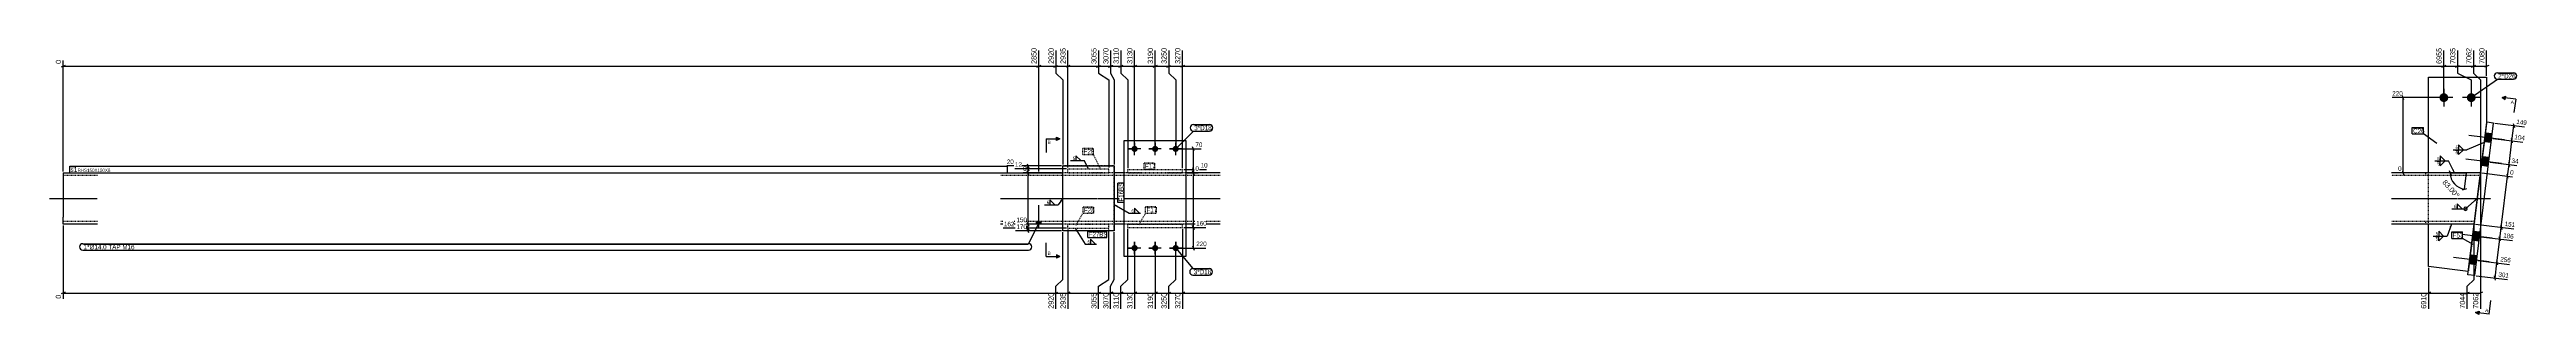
# Model space of a CAD drawing. Header units: millimetres. Extents: x 26 to 42769, y 7 to 1475.
# Drawn here: x 16140 to 23377, y 10 to 785 of the extents above; entities that cross this region are included whole.
import ezdxf

# ---------------------------------------------------------------- set-up
doc = ezdxf.new("R2010")
doc.units = ezdxf.units.MM
doc.linetypes.add('DXK_LINE_DOT2', pattern=[3.9198, 1.9599, -1.9599])
doc.linetypes.add('DXK_LINE_DOT3', pattern=[5.9187, 2.979, -0.9799, 0.9799, -0.9799])
for name, color, linetype in [('MÅLSÆTNING', 7, 'Continuous'), ('STÅL', 7, 'Continuous'), ('TEKST', 7, 'Continuous')]:
    doc.layers.add(name, color=color, linetype=linetype)
doc.styles.add('Arial', font='ARIAL.TTF', dxfattribs={"height": 0.2})
doc.styles.add('Arial Narrow', font='ARIALN.TTF', dxfattribs={"height": 0.2})

msp = doc.modelspace()

# ---------------------------------------------------------------- hatches: boundary and pattern name
at = {"layer": 'STÅL', "linetype": 'Continuous'}
for points in [[(23148.5, 644.3, -1), (23122.5, 644.3, -1)], [(23228.5, 644.3, -1), (23202.5, 644.3, -1)], [(23256.7, 540.8), (23253.5, 515), (23273.4, 512.6), (23276.6, 538.4)], [(23256.7, 540.8), (23253.5, 515), (23273.4, 512.6), (23276.6, 538.4)], [(19310.5, 485.3, -1), (19310.5, 503.3, -1)], [(19370.5, 485.3, -1), (19370.5, 503.3, -1)], [(19430.5, 485.3, -1), (19430.5, 503.3, -1)], [(23248.2, 471.3), (23245, 445.5), (23264.9, 443.1), (23268, 468.9)], [(23248.2, 471.3), (23245, 445.5), (23264.9, 443.1), (23268, 468.9)], [(19037.5, 282.3), (19023.5, 282.3), (19023.5, 274.3), (19037.5, 274.3)], [(23221.4, 253), (23218.2, 227.2), (23238.1, 224.7), (23241.2, 250.5)], [(23221.4, 253), (23218.2, 227.2), (23238.1, 224.7), (23241.2, 250.5)], [(19310.5, 195.2, -1), (19310.5, 213.2, -1)], [(19370.5, 195.2, -1), (19370.5, 213.2, -1)], [(19430.5, 195.2, -1), (19430.5, 213.2, -1)], [(23212.8, 183.5), (23209.7, 157.7), (23229.5, 155.3), (23232.7, 181.1)], [(23212.8, 183.5), (23209.7, 157.7), (23229.5, 155.3), (23232.7, 181.1)]]:
    msp.add_hatch(color=96, dxfattribs=at).paths.add_polyline_path(points)
at = {"layer": 'TEKST', "linetype": 'Continuous'}
for points in [[(23243.2, 511.8), (23253.3, 513.4), (23245.1, 507.2)], [(23224, 344.5), (23233.2, 349.3), (23227.3, 340.8)]]:
    msp.add_hatch(color=3, dxfattribs=at).paths.add_polyline_path(points)

# ---------------------------------------------------------------- linework, layer by layer
at = {"layer": 'MÅLSÆTNING', "color": 7, "linetype": 'Continuous'}
for p, q in [((16186.5, 738.7), (16174.5, 733.9)), ((16180.5, 428.3), (16180.5, 752.9)), ((19036.5, 738.7), (19024.5, 733.9)), ((19074.5, 733.9), (19086.5, 738.7)), ((19080.5, 782.1), (19080.5, 716.3)), ((19080.5, 736.3), (19115.5, 736.3)), ((19121.5, 738.7), (19109.5, 733.9)), ((19121.5, 738.7), (19109.5, 733.9)), ((19115.5, 440.3), (19115.5, 782.1)), ((19115.5, 440.3), (19115.5, 782.1)), ((19115.5, 736.3), (19205.5, 736.3)), ((19199.5, 733.9), (19211.5, 738.7)), ((19205.5, 782.1), (19205.5, 716.3)), ((19240.5, 782.1), (19240.5, 716.3)), ((19316.5, 738.7), (19304.5, 733.9)), ((19310.5, 498.3), (19310.5, 782.1)), ((19376.5, 738.7), (19364.5, 733.9)), ((19370.5, 498.3), (19370.5, 782.1)), ((19404.5, 733.9), (19416.5, 738.7)), ((19410.5, 782.1), (19410.5, 716.3)), ((19410.5, 736.3), (19450.5, 736.3)), ((19456.5, 738.7), (19444.5, 733.9)), ((19456.5, 738.7), (19444.5, 733.9)), ((23141.5, 738.7), (23129.5, 733.9)), ((23135.5, 648.3), (23135.5, 782.1)), ((23169.5, 733.9), (23181.5, 738.7)), ((23175.5, 782.1), (23175.5, 716.3)), ((23216.4, 733.9), (23228.4, 738.7)), ((23222.4, 782.1), (23222.4, 716.3)), ((23222.4, 736.3), (23260.5, 736.3)), ((23266.5, 738.7), (23254.5, 733.9)), ((23260.5, 708.3), (23260.5, 782.1)), ((19080.5, 716.3), (19100.5, 696.3)), ((19100.5, 696.3), (19100.5, 448.3)), ((19100.5, 696.3), (19100.5, 448.3)), ((19205.5, 716.3), (19235.5, 696.3)), ((19235.5, 696.3), (19235.5, 440.3)), ((19235.5, 696.3), (19235.5, 440.3)), ((19240.5, 716.3), (19250.5, 696.3)), ((19250.5, 696.3), (19250.5, 448.3)), ((19250.5, 696.3), (19250.5, 448.3)), ((19290.5, 696.3), (19290.5, 438.3)), ((19290.5, 696.3), (19290.5, 438.3)), ((19410.5, 716.3), (19430.5, 696.3)), ((19430.5, 696.3), (19430.5, 498.3)), ((19430.5, 696.3), (19430.5, 498.3)), ((23215.5, 696.3), (23215.5, 648.3)), ((23215.5, 696.3), (23215.5, 648.3)), ((23222.4, 716.3), (23242.4, 696.3)), ((23242.4, 696.3), (23242.4, 428.3)), ((23242.4, 696.3), (23242.4, 428.3)), ((23131.5, 644.3), (22984.9, 644.3)), ((23018.9, 638.3), (23014.1, 650.3)), ((23016.5, 424.3), (23016.5, 644.3)), ((23278.9, 525), (23365.8, 514.3)), ((23278.9, 525), (23365.8, 514.3)), ((23284.4, 569.6), (23371.3, 559)), ((23326, 448.7), (23334.5, 518.2)), ((23336.1, 511.9), (23332.8, 524.4)), ((23336.1, 511.9), (23332.8, 524.4)), ((23334.5, 518.2), (23340, 562.8)), ((23338.3, 569.1), (23341.6, 556.6)), ((19434.5, 494.3), (19505.2, 494.3)), ((19454.5, 434.3), (19520.6, 434.3)), ((19454.5, 434.3), (19520.6, 434.3)), ((19484.5, 488.3), (19479.7, 500.3)), ((19479.7, 440.3), (19484.5, 428.3)), ((19479.7, 440.3), (19484.5, 428.3)), ((19482.1, 434.3), (19482.1, 494.3)), ((19482.1, 424.3), (19482.1, 434.3)), ((23270.4, 455.5), (23348.8, 445.9)), ((23270.4, 455.5), (23348.8, 445.9)), ((23321.8, 414.5), (23326, 448.7)), ((23324.3, 454.9), (23327.6, 442.4)), ((23324.3, 454.9), (23327.6, 442.4)), ((19096.5, 424.3), (18984.8, 424.3)), ((19001.7, 418.3), (18996.9, 430.3)), ((19464.5, 424.3), (19496.6, 424.3)), ((19484.5, 418.3), (19479.7, 430.3)), ((23061.2, 424.3), (23001.9, 424.3)), ((23014.1, 430.3), (23018.9, 418.3)), ((23156.5, 418.3), (23151.7, 430.3)), ((23238.4, 424.3), (23154.1, 424.3)), ((23154.1, 424.3), (23202.1, 424.3)), ((23190, 375), (23202.5, 378.3)), ((23196.3, 376.6), (23202.1, 424.3)), ((23242.4, 420.3), (23242.4, 26.6)), ((23246.4, 423.8), (23336.2, 412.7)), ((23323.4, 408.3), (23320.1, 420.8)), ((16180.5, 270.3), (16180.5, 55.8)), ((19111.5, 262.2), (18926.3, 262.2)), ((19096.5, 274.3), (18962.7, 274.3)), ((18996.9, 280.3), (19001.7, 268.3)), ((19001.7, 256.2), (18996.9, 268.2)), ((18999.3, 262.2), (18999.3, 274.3)), ((19100.5, 112.4), (19100.5, 250.3)), ((19100.5, 112.4), (19100.5, 250.3)), ((19115.5, 258.2), (19115.5, 26.6)), ((19115.5, 258.2), (19115.5, 26.6)), ((19235.5, 112.4), (19235.5, 258.2)), ((19235.5, 112.4), (19235.5, 258.2)), ((19250.5, 112.4), (19250.5, 250.3)), ((19250.5, 112.4), (19250.5, 250.3)), ((19290.5, 112.4), (19290.5, 260.2)), ((19290.5, 112.4), (19290.5, 260.2)), ((19450.5, 260.2), (19450.5, 26.6)), ((19450.5, 260.2), (19450.5, 26.6)), ((19454.5, 264.2), (19518.8, 264.2)), ((19484.5, 258.2), (19479.7, 270.2)), ((19482.1, 204.2), (19482.1, 264.2)), ((23224, 112.4), (23224, 270.3)), ((23224, 112.4), (23224, 270.3)), ((23228, 273.8), (23339.8, 260)), ((23228, 273.8), (23339.8, 260)), ((23243.6, 237.1), (23335.6, 225.9)), ((23300.8, 224.1), (23297.5, 236.6)), ((23299.1, 230.3), (23303.3, 264.5)), ((23301.7, 270.8), (23305, 258.3)), ((23301.7, 270.8), (23305, 258.3)), ((19310.5, 200.2), (19310.5, 26.6)), ((19370.5, 200.2), (19370.5, 26.6)), ((19430.5, 112.4), (19430.5, 200.2)), ((19430.5, 112.4), (19430.5, 200.2)), ((19434.5, 204.2), (19518.8, 204.2)), ((19479.7, 210.2), (19484.5, 198.2)), ((23090.5, 146.2), (23090.5, 26.6)), ((23090.5, 146.2), (23090.5, 26.6)), ((23235.1, 167.7), (23327, 156.4)), ((23235.1, 167.7), (23327, 156.4)), ((23285.1, 116.2), (23290.6, 160.8)), ((23289, 167.1), (23292.3, 154.6)), ((23289, 167.1), (23292.3, 154.6)), ((16186.5, 74.8), (16174.5, 70)), ((19074.5, 70), (19086.5, 74.8)), ((19080.5, 92.4), (19100.5, 112.4)), ((19080.5, 26.6), (19080.5, 92.4)), ((19080.5, 72.4), (19115.5, 72.4)), ((19121.5, 74.8), (19109.5, 70)), ((19121.5, 74.8), (19109.5, 70)), ((19205.5, 26.6), (19205.5, 92.4)), ((19234.5, 70), (19246.5, 74.8)), ((19240.5, 26.6), (19240.5, 92.4)), ((19264.5, 70), (19276.5, 74.8)), ((19270.5, 92.4), (19290.5, 112.4)), ((19270.5, 26.6), (19270.5, 92.4)), ((19316.5, 74.8), (19304.5, 70)), ((19376.5, 74.8), (19364.5, 70)), ((19404.5, 70), (19416.5, 74.8)), ((19410.5, 92.4), (19430.5, 112.4)), ((19410.5, 26.6), (19410.5, 92.4)), ((19410.5, 72.4), (19450.5, 72.4)), ((19456.5, 74.8), (19444.5, 70)), ((19456.5, 74.8), (19444.5, 70)), ((19450.5, 72.4), (23090.5, 72.4)), ((23096.5, 74.8), (23084.5, 70)), ((23084.5, 70), (23096.5, 74.8)), ((23198, 70), (23210, 74.8)), ((23204, 92.4), (23224, 112.4)), ((23204, 26.6), (23204, 92.4)), ((23204, 72.4), (23242.4, 72.4)), ((23229.6, 123), (23321.5, 111.7)), ((23248.4, 74.8), (23236.4, 70)), ((23286.8, 109.9), (23283.5, 122.4))]:
    msp.add_line(p, q, dxfattribs=at)
msp.add_arc((23202.1, 424.3), 48, 180, 263, dxfattribs=at)
at = {"layer": 'STÅL', "color": 2, "linetype": 'Continuous'}
for p, q in [((23090.5, 424.3), (23090.5, 704.3)), ((23090.5, 704.3), (23260.5, 704.3)), ((23260.5, 704.3), (23260.5, 571.5)), ((19280.5, 179.3), (19280.5, 519.3)), ((19280.5, 519.3), (19460.5, 519.3)), ((19460.5, 519.3), (19460.5, 179.3)), ((23205.8, 125.9), (23260.6, 572.6)), ((23225.6, 123.5), (23280.5, 570.1)), ((23280.5, 570.1), (23260.6, 572.6)), ((19100.5, 254.3), (19100.5, 444.3)), ((19100.5, 444.3), (19250.5, 444.3)), ((19250.5, 444.3), (19250.5, 254.3)), ((16180.5, 424.3), (16180.5, 294.3)), ((16180.5, 424.3), (16280.5, 424.3)), ((18918.5, 424.3), (19100.5, 424.3)), ((19280.5, 424.3), (19250.5, 424.3)), ((19560.5, 424.3), (19460.5, 424.3)), ((23242.4, 424.3), (22982.5, 424.3)), ((16180.5, 280.1), (16180.5, 294.3)), ((16180.5, 274.3), (16180.5, 280.1)), ((16280.5, 274.3), (16180.5, 274.3)), ((19100.5, 274.3), (18918.5, 274.3)), ((19250.5, 254.3), (19100.5, 254.3)), ((19280.5, 274.3), (19250.5, 274.3)), ((19560.5, 274.3), (19460.5, 274.3)), ((23224, 274.3), (22982.5, 274.3)), ((23090.5, 150.2), (23090.5, 274.3)), ((19460.5, 179.3), (19280.5, 179.3)), ((23207, 135.9), (23090.5, 150.2)), ((23225.6, 123.5), (23205.8, 125.9))]:
    msp.add_line(p, q, dxfattribs=at)
at = {"layer": 'STÅL', "color": 96, "linetype": 'Continuous'}
for p, q in [((23135.5, 670.3), (23135.5, 618.3)), ((23215.5, 670.3), (23215.5, 618.3)), ((23161.5, 644.3), (23109.5, 644.3)), ((23241.5, 644.3), (23189.5, 644.3)), ((19310.5, 476.3), (19310.5, 512.3)), ((19310.5, 512.3), (19310.5, 500.3)), ((19370.5, 476.3), (19370.5, 512.3)), ((19370.5, 512.3), (19370.5, 500.3)), ((19430.5, 476.3), (19430.5, 512.3)), ((19430.5, 512.3), (19430.5, 500.3)), ((23312.2, 520.9), (23208, 533.7)), ((23312.2, 520.9), (23208, 533.7)), ((23273.4, 512.6), (23253.5, 515)), ((23273.4, 512.6), (23253.5, 515)), ((23276.6, 538.4), (23256.7, 540.8)), ((23276.6, 538.4), (23256.7, 540.8)), ((19328.5, 494.3), (19292.5, 494.3)), ((19292.5, 494.3), (19304.5, 494.3)), ((19310.5, 476.3), (19310.5, 488.2)), ((19328.5, 494.3), (19316.5, 494.3)), ((19388.5, 494.3), (19352.5, 494.3)), ((19352.5, 494.3), (19364.5, 494.3)), ((19370.5, 476.3), (19370.5, 488.2)), ((19388.5, 494.3), (19376.5, 494.3)), ((19448.5, 494.3), (19412.5, 494.3)), ((19412.5, 494.3), (19424.5, 494.3)), ((19430.5, 476.3), (19430.5, 488.2)), ((19448.5, 494.3), (19436.5, 494.3)), ((23303.7, 451.4), (23199.5, 464.2)), ((23303.7, 451.4), (23199.5, 464.2)), ((23264.9, 443.1), (23245, 445.5)), ((23264.9, 443.1), (23245, 445.5)), ((23268, 468.9), (23248.2, 471.3)), ((23268, 468.9), (23248.2, 471.3)), ((19030.5, 264.3), (19030.5, 329.3)), ((19023.5, 274.3), (19023.5, 282.3)), ((19037.5, 274.3), (19037.5, 282.3)), ((19310.5, 186.2), (19310.5, 222.2)), ((19310.5, 222.2), (19310.5, 210.3)), ((19370.5, 186.2), (19370.5, 222.2)), ((19370.5, 222.2), (19370.5, 210.3)), ((19430.5, 186.2), (19430.5, 222.2)), ((19430.5, 222.2), (19430.5, 210.3)), ((23276.9, 233.1), (23172.6, 245.9)), ((23276.9, 233.1), (23172.6, 245.9)), ((23238.1, 224.7), (23218.2, 227.2)), ((23238.1, 224.7), (23218.2, 227.2)), ((23241.2, 250.5), (23221.4, 253)), ((23241.2, 250.5), (23221.4, 253)), ((19328.5, 204.2), (19292.5, 204.2)), ((19292.5, 204.2), (19304.5, 204.2)), ((19310.5, 186.2), (19310.5, 198.2)), ((19328.5, 204.2), (19316.5, 204.2)), ((19388.5, 204.2), (19352.5, 204.2)), ((19352.5, 204.2), (19364.5, 204.2)), ((19370.5, 186.2), (19370.5, 198.2)), ((19388.5, 204.2), (19376.5, 204.2)), ((19448.5, 204.2), (19412.5, 204.2)), ((19412.5, 204.2), (19424.5, 204.2)), ((19430.5, 186.2), (19430.5, 198.2)), ((19448.5, 204.2), (19436.5, 204.2)), ((23268.3, 163.6), (23164.1, 176.4)), ((23268.3, 163.6), (23164.1, 176.4)), ((23229.5, 155.3), (23209.7, 157.7)), ((23229.5, 155.3), (23209.7, 157.7)), ((23232.7, 181.1), (23212.8, 183.5)), ((23232.7, 181.1), (23212.8, 183.5))]:
    msp.add_line(p, q, dxfattribs=at)
at = {"layer": 'STÅL', "color": 7, "linetype": 'DXK_LINE_DOT2'}
for p, q in [((19280.5, 179.3), (19280.5, 519.3)), ((19280.5, 519.3), (19460.5, 519.3)), ((19460.5, 519.3), (19460.5, 179.3)), ((23260.5, 571.5), (23207, 135.9)), ((19250.5, 444.3), (19100.5, 444.3)), ((19100.5, 254.3), (19100.5, 444.3)), ((19115.5, 424.3), (19115.5, 436.3)), ((19115.5, 436.3), (19235.5, 436.3)), ((19235.5, 424.3), (19235.5, 436.3)), ((19250.5, 254.3), (19250.5, 444.3)), ((19290.5, 424.3), (19290.5, 434.3)), ((19290.5, 434.3), (19450.5, 434.3)), ((19450.5, 424.3), (19450.5, 434.3)), ((16280.5, 416.3), (16180.5, 416.3)), ((16180.5, 411.9), (16180.5, 404.3)), ((19560.5, 416.3), (18918.5, 416.3)), ((19250.5, 424.3), (19100.5, 424.3)), ((19115.5, 424.3), (19235.5, 424.3)), ((19460.5, 424.3), (19280.5, 424.3)), ((19290.5, 424.3), (19450.5, 424.3)), ((23241.4, 416.3), (22982.5, 416.3)), ((23082.5, 416.3), (23082.5, 424.3)), ((23090.5, 274.3), (23090.5, 424.3)), ((23242.4, 424.3), (23224, 274.3)), ((16180.5, 286.6), (16180.5, 294.3)), ((16180.5, 283.2), (16180.5, 286.6)), ((16180.5, 282.3), (16180.5, 283.2)), ((16280.5, 282.3), (16180.5, 282.3)), ((16180.5, 280.1), (16180.5, 282.3)), ((19560.5, 282.3), (18918.5, 282.3)), ((19560.5, 274.3), (19100.5, 274.3)), ((19250.5, 254.3), (19100.5, 254.3)), ((19115.5, 262.2), (19115.5, 274.2)), ((19115.5, 274.2), (19235.5, 274.2)), ((19115.5, 262.2), (19235.5, 262.2)), ((19235.5, 262.2), (19235.5, 274.2)), ((19290.5, 264.2), (19290.5, 274.2)), ((19290.5, 274.2), (19450.5, 274.2)), ((19290.5, 264.2), (19450.5, 264.2)), ((19450.5, 264.2), (19450.5, 274.2)), ((23225, 282.3), (22982.5, 282.3)), ((23224, 274.3), (22982.5, 274.3)), ((23082.5, 274.3), (23082.5, 282.3)), ((19460.5, 179.3), (19280.5, 179.3))]:
    msp.add_line(p, q, dxfattribs=at)
at = {"layer": 'STÅL', "color": 7, "linetype": 'DXK_LINE_DOT3'}
for p, q in [((16140.5, 349.3), (16280.5, 349.3)), ((18918.5, 349.3), (19560.5, 349.3)), ((22982.5, 349.3), (23273.2, 349.3))]:
    msp.add_line(p, q, dxfattribs=at)

# ---------------------------------------------------------------- wipeouts: each hides what was drawn before it
at = {"color": 0, "linetype": 'Continuous'}
msp.add_wipeout([(23339.5, 625.7), (23340.7, 635.6), (23331.9, 636.7), (23330.7, 626.8)], dxfattribs=at).dxf.layer = 'TEKST'

# ---------------------------------------------------------------- next in the draw order: hatches: boundary and pattern name
at = {"layer": 'TEKST', "linetype": 'Continuous'}
msp.add_hatch(color=30, dxfattribs=at).paths.add_polyline_path([(23315.5, 643.7), (23314.9, 638.8), (23305.6, 645)])

# ---------------------------------------------------------------- next in the draw order: linework, layer by layer
at = {"layer": 'TEKST', "color": 30, "linetype": 'Continuous'}
for p, q in [((23305.6, 645), (23316.1, 648.7)), ((23305.6, 645), (23314.9, 638.8)), ((23314.9, 638.8), (23316.1, 648.7))]:
    msp.add_line(p, q, dxfattribs=at)
at = {"layer": 'TEKST', "color": 7, "linetype": 'Continuous'}
msp.add_line((23345.3, 640.1), (23305.6, 645), dxfattribs=at)

# ---------------------------------------------------------------- next in the draw order: texts
at = {"layer": 'TEKST', "color": 3, "linetype": 'Continuous', "style": 'Arial'}
msp.add_text('A', height=9.55, rotation=-7.00154, dxfattribs=at).set_placement((23330.7, 626.8))

# ---------------------------------------------------------------- next in the draw order: wipeouts: each hides what was drawn before it
at = {"color": 0, "linetype": 'Continuous'}
for points, layer in [([(19112.3, 785.3), (19089.9, 785.3), (19089.9, 739.9), (19112.3, 739.9)], 'MÅLSÆTNING'), ([(19202.3, 785.3), (19179.9, 785.3), (19179.9, 739.9), (19202.3, 739.9)], 'MÅLSÆTNING'), ([(23257.3, 785.3), (23234.9, 785.3), (23234.9, 739.9), (23257.3, 739.9)], 'MÅLSÆTNING'), ([(23013.3, 647.1), (23013.3, 666.7), (19564.1, 666.7), (19564.1, 647.1)], 'MÅLSÆTNING'), ([(23374.4, 561.4), (23376.8, 580.9), (23345.9, 584.7), (23343.5, 565.2)], 'MÅLSÆTNING'), ([(19508, 497.1), (19508, 516.7), (19485.3, 516.7), (19485.3, 497.1)], 'MÅLSÆTNING'), ([(19523.4, 437.1), (19523.4, 456.7), (19500.7, 456.7), (19500.7, 437.1)], 'MÅLSÆTNING'), ([(23013.3, 427.1), (23013.3, 446.7), (22999.1, 446.7), (22999.1, 427.1)], 'MÅLSÆTNING'), ([(23352, 448.3), (23354.4, 467.8), (23331.9, 470.5), (23329.5, 451.1)], 'MÅLSÆTNING'), ([(18993.6, 277.1), (18993.6, 296.7), (18962.4, 296.7), (18962.4, 277.1)], 'MÅLSÆTNING'), ([(19519, 267), (19519, 286.6), (19487.8, 286.6), (19487.8, 267)], 'MÅLSÆTNING'), ([(19519, 207), (19519, 226.6), (19487.8, 226.6), (19487.8, 207)], 'MÅLSÆTNING'), ([(19447.3, 68.8), (19424.9, 68.8), (19424.9, 23.4), (19447.3, 23.4)], 'MÅLSÆTNING'), ([(23239.2, 68.8), (23216.8, 68.8), (23216.8, 23.4), (23239.2, 23.4)], 'MÅLSÆTNING'), ([(19065.4, 184.3), (19065.4, 194.3), (19056.5, 194.3), (19056.5, 184.3)], 'TEKST')]:
    msp.add_wipeout(points, dxfattribs=at).dxf.layer = layer
at = {"color": 0}
for points, layer in [([(23164.5, 351.7), (23181.3, 366.6), (23142.3, 410.6), (23125.5, 395.8)], 'MÅLSÆTNING'), ([(23336.8, 700.7), (23336.8, 714.7), (23294.2, 714.7), (23294.2, 700.7)], 'TEKST'), ([(23073.8, 540.4), (23073.8, 554.4), (23045.7, 554.4), (23045.7, 540.4)], 'TEKST'), ([(16218.2, 427.1), (16218.2, 441.1), (16202, 441.1), (16202, 427.1)], 'TEKST'), ([(19188, 480.2), (19188, 494.2), (19161.6, 494.2), (19161.6, 480.2)], 'TEKST'), ([(19367, 437.1), (19367, 451.1), (19340.5, 451.1), (19340.5, 437.1)], 'TEKST'), ([(23123, 460.7), (23123, 472.3), (23115.3, 472.3), (23115.3, 460.7)], 'TEKST'), ([(19277.7, 366.6), (19263.7, 366.6), (19263.7, 340.2), (19277.7, 340.2)], 'TEKST'), ([(19061.2, 332.3), (19061.2, 343.9), (19053.5, 343.9), (19053.5, 332.3)], 'TEKST'), ([(19188.6, 308.6), (19188.6, 322.6), (19162.2, 322.6), (19162.2, 308.6)], 'TEKST'), ([(19371.6, 309), (19371.6, 323), (19345.2, 323), (19345.2, 309)], 'TEKST'), ([(19179.9, 217), (19179.9, 228.6), (19172.2, 228.6), (19172.2, 217)], 'TEKST'), ([(23118.5, 240.4), (23118.5, 252), (23110.8, 252), (23110.8, 240.4)], 'TEKST'), ([(23187.6, 234.9), (23187.6, 248.9), (23161.2, 248.9), (23161.2, 234.9)], 'TEKST'), ([(19526.1, 127.5), (19526.1, 141.5), (19483.4, 141.5), (19483.4, 127.5)], 'TEKST')]:
    msp.add_wipeout(points, dxfattribs=at).dxf.layer = layer

# ---------------------------------------------------------------- next in the draw order: hatches: boundary and pattern name
at = {"layer": 'TEKST', "linetype": 'Continuous'}
for color, points in [(3, [(23164.5, 434.3), (23166.7, 424.3), (23160, 432.1)]), (3, [(19092.6, 342.6), (19100.5, 349.3), (19096.7, 339.7)]), (3, [(19139.8, 252.5), (19136.6, 262.2), (19144.1, 255.1)]), (30, [(19082.5, 179.3), (19082.5, 184.3), (19092.5, 179.3)])]:
    msp.add_hatch(color=color, dxfattribs=at).paths.add_polyline_path(points)

# ---------------------------------------------------------------- next in the draw order: linework, layer by layer
at = {"layer": 'MÅLSÆTNING', "color": 7, "linetype": 'Continuous'}
for p, q in [((19030.5, 736.3), (19080.5, 736.3)), ((19074.5, 733.9), (19086.5, 738.7)), ((19080.5, 782.1), (19080.5, 716.3)), ((19199.5, 733.9), (19211.5, 738.7)), ((19205.5, 782.1), (19205.5, 716.3)), ((19205.5, 736.3), (19240.5, 736.3)), ((19246.5, 738.7), (19234.5, 733.9)), ((23175.5, 736.3), (23222.4, 736.3)), ((23228.4, 738.7), (23216.4, 733.9)), ((23222.4, 782.1), (23222.4, 716.3)), ((19080.5, 716.3), (19100.5, 696.3)), ((19205.5, 716.3), (19235.5, 696.3)), ((23175.5, 716.3), (23215.5, 696.3)), ((23222.4, 716.3), (23242.4, 696.3)), ((18999.3, 274.3), (18999.3, 424.3)), ((19464.5, 424.3), (19496.6, 424.3)), ((19484.5, 418.3), (19479.7, 430.3)), ((19482.1, 264.2), (19482.1, 424.3)), ((23246.4, 423.8), (23336.2, 412.7)), ((23303.3, 264.5), (23321.8, 414.5)), ((23323.4, 408.3), (23320.1, 420.8)), ((19111.5, 262.2), (18926.3, 262.2)), ((19096.5, 274.3), (18962.7, 274.3)), ((19096.5, 254.3), (18962.7, 254.3)), ((18996.9, 280.3), (19001.7, 268.3)), ((18996.9, 268.2), (19001.7, 256.2)), ((19001.7, 248.3), (18996.9, 260.3)), ((18999.3, 254.3), (18999.3, 262.2)), ((19454.5, 264.2), (19518.8, 264.2)), ((19479.7, 270.2), (19484.5, 258.2)), ((19370.5, 72.4), (19410.5, 72.4)), ((19404.5, 70), (19416.5, 74.8)), ((19410.5, 92.4), (19430.5, 112.4)), ((19410.5, 26.6), (19410.5, 92.4)), ((23090.5, 72.4), (23204, 72.4)), ((23198, 70), (23210, 74.8)), ((23204, 92.4), (23224, 112.4)), ((23204, 26.6), (23204, 92.4))]:
    msp.add_line(p, q, dxfattribs=at)
at = {"layer": 'TEKST', "color": 7, "linetype": 'Continuous'}
for p, q in [((23345.3, 640.1), (23340.4, 600.4)), ((19052.5, 179.3), (19052.5, 219.3)), ((19052.5, 179.3), (19092.5, 179.3))]:
    msp.add_line(p, q, dxfattribs=at)
at = {"layer": 'TEKST', "color": 3, "linetype": 'Continuous'}
for p, q in [((23139.3, 459.5), (23125, 473.8)), ((23125, 473.8), (23125, 459.5)), ((23125, 459.5), (23139.3, 459.5)), ((19047.3, 331.1), (19087.4, 331.1)), ((19077.6, 331.1), (19063.3, 345.3)), ((19063.3, 345.3), (19063.3, 331.1)), ((19063.3, 331.1), (19077.6, 331.1)), ((19100.5, 349.3), (19087.4, 331.1)), ((19136.6, 262.2), (19166, 215.8)), ((19196.2, 215.8), (19181.9, 230.1)), ((19181.9, 230.1), (19181.9, 215.8)), ((23120.6, 253.5), (23120.6, 239.2)), ((19166, 215.8), (19199.1, 215.8)), ((19181.9, 215.8), (19196.2, 215.8))]:
    msp.add_line(p, q, dxfattribs=at)
at = {"layer": 'TEKST', "color": 30, "linetype": 'Continuous'}
for p, q in [((19092.5, 179.3), (19082.5, 184.3)), ((19082.5, 184.3), (19082.5, 174.3)), ((19092.5, 179.3), (19082.5, 174.3))]:
    msp.add_line(p, q, dxfattribs=at)

# ---------------------------------------------------------------- next in the draw order: texts
at = {"layer": 'MÅLSÆTNING', "color": 3, "linetype": 'Continuous', "style": 'Arial Narrow'}
for s, height, rotation, p in [('2935', 15.27, 90.00021, (19109.1, 743.1)), ('3055', 15.27, 90.00021, (19199.1, 743.1)), ('7080', 15.27, 90.00021, (23254.1, 743.1)), ('149', 13.36, -7.00154, (23346.6, 567.7)), ('34', 13.36, -7.00154, (23332.6, 453.5)), ('3270', 15.27, 90.00021, (19444.1, 26.6)), ('7062', 15.27, 90.00021, (23236, 26.6))]:
    msp.add_text(s, height=height, rotation=rotation, dxfattribs=at).set_placement(p)
for s, height, p in [('220', 13.36, (22984.9, 649.9)), ('70', 13.36, (19488.1, 499.9)), ('10', 13.36, (19503.5, 439.9)), ('0', 13.4, (23001.9, 429.9)), ('150', 13.36, (18965.2, 279.9)), ('220', 13.36, (19490.6, 209.8)), ('160', 13.36, (19490.6, 269.8))]:
    msp.add_text(s, height=height, dxfattribs=at).set_placement(p)
at = {"layer": 'MÅLSÆTNING', "color": 3, "style": 'Arial Narrow'}
msp.add_text('83.00°', height=15.27, rotation=-48.50088, dxfattribs=at).set_placement((23130.1, 395.5))
at = {"layer": 'TEKST', "color": 3, "style": 'Arial Narrow'}
for s, p in [('6', (19054.3, 333.1)), ('5', (19173, 217.8))]:
    msp.add_text(s, height=9.54, dxfattribs=at).set_placement(p)
at = {"layer": 'TEKST', "color": 3, "linetype": 'Continuous', "style": 'Arial'}
msp.add_text('B', height=9.55, dxfattribs=at).set_placement((19056.5, 184.3))

# ---------------------------------------------------------------- next in the draw order: wipeouts: each hides what was drawn before it
at = {"color": 0}
for points in [[(23336.8, 700.7), (23336.8, 714.7), (23294.2, 714.7), (23294.2, 700.7)], [(23073.8, 540.4), (23073.8, 554.4), (23045.7, 554.4), (23045.7, 540.4)], [(16218.2, 427.1), (16218.2, 441.1), (16202, 441.1), (16202, 427.1)], [(19188, 480.2), (19188, 494.2), (19161.6, 494.2), (19161.6, 480.2)], [(19367, 437.1), (19367, 451.1), (19340.5, 451.1), (19340.5, 437.1)], [(19277.7, 366.6), (19263.7, 366.6), (19263.7, 340.2), (19277.7, 340.2)], [(19188.6, 308.6), (19188.6, 322.6), (19162.2, 322.6), (19162.2, 308.6)], [(19371.6, 309), (19371.6, 323), (19345.2, 323), (19345.2, 309)], [(23187.6, 234.9), (23187.6, 248.9), (23161.2, 248.9), (23161.2, 234.9)], [(19526.1, 127.5), (19526.1, 141.5), (19483.4, 141.5), (19483.4, 127.5)]]:
    msp.add_wipeout(points, dxfattribs=at).dxf.layer = 'TEKST'

# ---------------------------------------------------------------- next in the draw order: hatches: boundary and pattern name
at = {"layer": 'TEKST', "linetype": 'Continuous'}
msp.add_hatch(color=3, dxfattribs=at).paths.add_polyline_path([(19257.9, 324.7), (19250.5, 331.9), (19260.4, 329.1)])

# ---------------------------------------------------------------- next in the draw order: linework, layer by layer
at = {"layer": 'TEKST', "color": 7, "linetype": 'Continuous'}
for p, q in [((23215.5, 644.3), (23291.8, 698.3)), ((23291.8, 717.1), (23339.2, 717.1)), ((23291.8, 698.3), (23339.2, 698.3)), ((23043.3, 556.8), (23076.2, 556.8)), ((23043.3, 538), (23043.3, 556.8)), ((23043.3, 538), (23076.2, 538)), ((23076.2, 538), (23076.2, 556.8)), ((23115.2, 510.5), (23076.2, 538)), ((23158.8, 251.3), (23190, 251.3)), ((23158.8, 232.5), (23158.8, 251.3)), ((23158.8, 232.5), (23190, 232.5)), ((23190, 232.5), (23190, 251.3)), ((23221.2, 214.5), (23190, 232.5)), ((19430.5, 204.2), (19481, 143.9)), ((19481, 143.9), (19528.5, 143.9)), ((19481, 125.1), (19528.5, 125.1))]:
    msp.add_line(p, q, dxfattribs=at)
at = {"layer": 'TEKST', "color": 7, "linetype": 'DXK_LINE_DOT2'}
for p, q in [((19159.2, 496.6), (19190.4, 496.6)), ((19159.2, 477.8), (19159.2, 496.6)), ((19159.2, 477.8), (19190.4, 477.8)), ((19190.4, 477.8), (19190.4, 496.6)), ((19211.5, 434.3), (19190.4, 477.8)), ((19338.1, 453.5), (19369.4, 453.5)), ((19338.1, 434.7), (19338.1, 453.5)), ((19338.1, 434.7), (19369.4, 434.7)), ((19369.4, 434.7), (19369.4, 453.5)), ((19159.8, 325), (19191, 325)), ((19159.8, 306.2), (19159.8, 325)), ((19159.8, 306.2), (19191, 306.2)), ((19191, 306.2), (19191, 325)), ((19322.8, 272), (19342.8, 306.6)), ((19342.8, 325.4), (19374, 325.4)), ((19342.8, 306.6), (19342.8, 325.4)), ((19342.8, 306.6), (19374, 306.6)), ((19374, 306.6), (19374, 325.4))]:
    msp.add_line(p, q, dxfattribs=at)
at = {"layer": 'TEKST', "color": 3, "linetype": 'Continuous'}
for p, q in [((23134.8, 239.2), (23120.6, 253.5)), ((23120.6, 239.2), (23134.8, 239.2))]:
    msp.add_line(p, q, dxfattribs=at)
at = {"layer": 'TEKST', "color": 7, "linetype": 'Continuous'}
for centre, start, end in [((23291.8, 707.7), 90, 270), ((23339.2, 707.7), 270, 90), ((19481, 134.5), 90, 270), ((19528.5, 134.5), 270, 90)]:
    msp.add_arc(centre, 9.4, start, end, dxfattribs=at)

# ---------------------------------------------------------------- next in the draw order: texts
at = {"layer": 'TEKST', "color": 3, "style": 'Arial Narrow'}
for s, p in [('2*D26', (23294.2, 700.7)), ('C26', (23045.7, 540.4)), ('F28', (19161.6, 480.2)), ('F17', (19340.5, 437.1)), ('F28', (19162.2, 308.6)), ('F17', (19345.2, 309)), ('F53', (23161.2, 234.9)), ('3*D18', (19483.4, 127.5))]:
    msp.add_text(s, height=13.36, dxfattribs=at).set_placement(p)

# ---------------------------------------------------------------- next in the draw order: wipeouts: each hides what was drawn before it
at = {"color": 0, "linetype": 'Continuous'}
for points, layer in [([(19237.3, 785.3), (19214.9, 785.3), (19214.9, 739.9), (19237.3, 739.9)], 'MÅLSÆTNING'), ([(23219.2, 785.3), (23196.8, 785.3), (23196.8, 739.9), (23219.2, 739.9)], 'MÅLSÆTNING'), ([(23369, 516.8), (23371.4, 536.2), (23340.4, 540), (23338, 520.6)], 'MÅLSÆTNING'), ([(18996.1, 427.1), (18996.1, 446.7), (18982, 446.7), (18982, 427.1)], 'MÅLSÆTNING'), ([(19499.4, 427.1), (19499.4, 446.7), (19485.3, 446.7), (19485.3, 427.1)], 'MÅLSÆTNING'), ([(23339.3, 415.2), (23341.7, 434.6), (23327.7, 436.4), (23325.3, 416.9)], 'MÅLSÆTNING'), ([(18957.2, 265), (18957.2, 284.6), (18926, 284.6), (18926, 265)], 'MÅLSÆTNING'), ([(23340.3, 262.8), (23342.7, 282.2), (23311.8, 286), (23309.4, 266.6)], 'MÅLSÆTNING'), ([(19407.3, 68.8), (19384.9, 68.8), (19384.9, 23.4), (19407.3, 23.4)], 'MÅLSÆTNING'), ([(23087.3, 68.8), (23064.9, 68.8), (23064.9, 23.4), (23087.3, 23.4)], 'MÅLSÆTNING'), ([(23200.8, 68.8), (23178.4, 68.8), (23178.4, 23.4), (23200.8, 23.4)], 'MÅLSÆTNING'), ([(23123, 445.7), (23123, 457.3), (23115.3, 457.3), (23115.3, 445.7)], 'TEKST'), ([(23264.7, 16.4), (23265.9, 26.3), (23257.1, 27.4), (23255.9, 17.4)], 'TEKST')]:
    msp.add_wipeout(points, dxfattribs=at).dxf.layer = layer
at = {"color": 0}
for points in [[(19277.7, 391.3), (19263.7, 391.3), (19263.7, 370.8), (19277.7, 370.8)], [(23172.5, 320.3), (23172.5, 331.9), (23164.9, 331.9), (23164.9, 320.3)], [(19202.7, 237.5), (19202.7, 251.5), (19176.3, 251.5), (19176.3, 237.5)], [(18998.6, 200.5), (18998.6, 214.5), (16240.1, 214.5), (16240.1, 200.5)]]:
    msp.add_wipeout(points, dxfattribs=at).dxf.layer = 'TEKST'

# ---------------------------------------------------------------- next in the draw order: hatches: boundary and pattern name
at = {"layer": 'TEKST', "linetype": 'Continuous'}
msp.add_hatch(color=30, dxfattribs=at).paths.add_polyline_path([(23238.9, 19.5), (23238.3, 14.6), (23228.3, 15.8)])

# ---------------------------------------------------------------- next in the draw order: linework, layer by layer
at = {"layer": 'MÅLSÆTNING', "color": 7, "linetype": 'Continuous'}
for p, q in [((19030.5, 428.3), (19030.5, 782.1)), ((19234.5, 733.9), (19246.5, 738.7)), ((19240.5, 782.1), (19240.5, 716.3)), ((19264.5, 733.9), (19276.5, 738.7)), ((19270.5, 782.1), (19270.5, 716.3)), ((19450.5, 438.3), (19450.5, 782.1)), ((19450.5, 438.3), (19450.5, 782.1)), ((23135.5, 736.3), (23175.5, 736.3)), ((23169.5, 733.9), (23181.5, 738.7)), ((23175.5, 782.1), (23175.5, 716.3)), ((19270.5, 716.3), (19290.5, 696.3)), ((23175.5, 716.3), (23215.5, 696.3)), ((19096.5, 444.3), (18937.1, 444.3)), ((19111.5, 436.3), (18960.9, 436.3)), ((18996.9, 450.3), (19001.7, 438.3)), ((19001.7, 430.3), (18996.9, 442.3)), ((18996.9, 442.3), (19001.7, 430.3)), ((18999.3, 436.3), (18999.3, 444.3)), ((18999.3, 424.3), (18999.3, 436.3)), ((19001.7, 418.3), (18996.9, 430.3)), ((23243.6, 237.1), (23335.6, 225.9)), ((23290.6, 160.8), (23299.1, 230.3)), ((23300.8, 224.1), (23297.5, 236.6)), ((19370.5, 200.2), (19370.5, 26.6)), ((19310.5, 72.4), (19370.5, 72.4)), ((19364.5, 70), (19376.5, 74.8))]:
    msp.add_line(p, q, dxfattribs=at)
at = {"layer": 'TEKST', "color": 3, "linetype": 'Continuous'}
for p, q in [((23109.1, 459.5), (23149.2, 459.5)), ((23125, 459.5), (23139.3, 459.5)), ((23139.3, 459.5), (23125, 445.2)), ((23125, 445.2), (23125, 459.5)), ((23166.7, 424.3), (23149.2, 459.5)), ((23158.7, 319.1), (23198.7, 319.1)), ((23188.9, 319.1), (23174.6, 333.4)), ((23174.6, 333.4), (23174.6, 319.1)), ((23174.6, 319.1), (23188.9, 319.1)), ((23233.2, 349.3), (23198.7, 319.1))]:
    msp.add_line(p, q, dxfattribs=at)
at = {"layer": 'TEKST', "color": 30, "linetype": 'Continuous'}
for p, q in [((23228.3, 15.8), (23238.9, 19.5)), ((23237.7, 9.6), (23228.3, 15.8)), ((23238.9, 19.5), (23237.7, 9.6))]:
    msp.add_line(p, q, dxfattribs=at)
at = {"layer": 'TEKST', "color": 7, "linetype": 'Continuous'}
for q in [(23228.3, 15.8), (23272.9, 50.6)]:
    msp.add_line((23268, 10.9), q, dxfattribs=at)
at = {"layer": 'TEKST', "color": 3, "linetype": 'Continuous'}
for start, end in [(90, 270), (270, 90)]:
    msp.add_arc((23198.7, 319.1), 5, start, end, dxfattribs=at)

# ---------------------------------------------------------------- next in the draw order: texts
at = {"layer": 'MÅLSÆTNING', "color": 3, "linetype": 'Continuous', "style": 'Arial Narrow'}
for s, height, rotation, p in [('3070', 15.27, 90.00021, (19234.1, 743.1)), ('7062', 15.27, 90.00021, (23216, 743.1)), ('104', 13.36, -7.00154, (23341.1, 523)), ('0', 13.4, -7.00154, (23328.4, 419.3)), ('151', 13.36, -7.00154, (23312.5, 269)), ('3250', 15.27, 90.00021, (19404.1, 26.6)), ('6910', 15.27, 90.00021, (23084.1, 26.6)), ('7044', 15.27, 90.00021, (23197.6, 26.6))]:
    msp.add_text(s, height=height, rotation=rotation, dxfattribs=at).set_placement(p)
for p in [(18984.8, 429.9), (19488.1, 429.9)]:
    msp.add_text('0', height=13.4, dxfattribs=at).set_placement(p)
at = {"layer": 'TEKST', "color": 3, "style": 'Arial Narrow'}
for s, p in [('5', (23116.1, 461.5)), ('6', (23165.7, 321.1))]:
    msp.add_text(s, height=9.54, dxfattribs=at).set_placement(p)
at = {"layer": 'TEKST', "color": 3, "linetype": 'Continuous', "style": 'Arial Narrow'}
msp.add_text('5', height=9.54, dxfattribs=at).set_placement((23116.1, 446.5))
at = {"layer": 'TEKST', "color": 3, "linetype": 'Continuous', "style": 'Arial'}
msp.add_text('A', height=9.55, rotation=-7.00154, dxfattribs=at).set_placement((23255.9, 17.4))

# ---------------------------------------------------------------- next in the draw order: wipeouts: each hides what was drawn before it
at = {"color": 0, "linetype": 'Continuous'}
for points, layer in [([(18993.6, 257.1), (18993.6, 276.7), (18962.4, 276.7), (18962.4, 257.1)], 'MÅLSÆTNING'), ([(23118.5, 225.4), (23118.5, 237), (23110.8, 237), (23110.8, 225.4)], 'TEKST')]:
    msp.add_wipeout(points, dxfattribs=at).dxf.layer = layer
at = {"color": 0}
for points in [[(19277.7, 391.3), (19263.7, 391.3), (19263.7, 370.8), (19277.7, 370.8)], [(19202.7, 237.5), (19202.7, 251.5), (19176.3, 251.5), (19176.3, 237.5)], [(18998.6, 200.5), (18998.6, 214.5), (16240.1, 214.5), (16240.1, 200.5)]]:
    msp.add_wipeout(points, dxfattribs=at).dxf.layer = 'TEKST'

# ---------------------------------------------------------------- next in the draw order: hatches: boundary and pattern name
at = {"layer": 'TEKST', "linetype": 'Continuous'}
msp.add_hatch(color=3, dxfattribs=at).paths.add_polyline_path([(23151.7, 265.7), (23157.5, 274.3), (23156.4, 264)])

# ---------------------------------------------------------------- next in the draw order: linework, layer by layer
at = {"layer": 'TEKST', "color": 7, "linetype": 'Continuous'}
for p, q in [((19261.3, 337.8), (19261.3, 393.7)), ((19280.1, 393.7), (19261.3, 393.7)), ((19280.1, 337.8), (19280.1, 393.7)), ((19280.1, 337.8), (19261.3, 337.8)), ((19030.5, 278.3), (19001, 216.9)), ((16237.7, 216.9), (19001, 216.9)), ((16237.7, 198.1), (19001, 198.1))]:
    msp.add_line(p, q, dxfattribs=at)
at = {"layer": 'TEKST', "color": 7, "linetype": 'DXK_LINE_DOT2'}
msp.add_line((19139.8, 271.6), (19159.8, 306.2), dxfattribs=at)
at = {"layer": 'TEKST', "color": 3, "linetype": 'Continuous'}
for p, q in [((23104.6, 239.2), (23144.7, 239.2)), ((23120.6, 239.2), (23134.8, 239.2)), ((23134.8, 239.2), (23120.6, 224.9)), ((23120.6, 224.9), (23120.6, 239.2)), ((23157.5, 274.3), (23144.7, 239.2))]:
    msp.add_line(p, q, dxfattribs=at)
at = {"layer": 'TEKST', "color": 7, "linetype": 'Continuous'}
for centre, start, end in [((16237.7, 207.5), 90, 270), ((19001, 207.5), 270, 90)]:
    msp.add_arc(centre, 9.4, start, end, dxfattribs=at)

# ---------------------------------------------------------------- next in the draw order: texts
at = {"layer": 'MÅLSÆTNING', "color": 3, "linetype": 'Continuous', "style": 'Arial Narrow'}
for s, p in [('162', (18928.8, 267.8)), ('170', (18965.2, 259.9))]:
    msp.add_text(s, height=13.36, dxfattribs=at).set_placement(p)
at = {"layer": 'TEKST', "color": 3, "style": 'Arial Narrow'}
for s, p in [('BS', (19277.7, 370.8)), ('F16', (19277.7, 340.2))]:
    msp.add_text(s, height=13.36, rotation=90.00021, dxfattribs=at).set_placement(p)
for s, height, p in [('5', 9.54, (23111.6, 241.2)), ('1*Ø14.0 TAP M16', 13.362, (16240.1, 200.5))]:
    msp.add_text(s, height=height, dxfattribs=at).set_placement(p)
at = {"layer": 'TEKST', "color": 3, "linetype": 'Continuous', "style": 'Arial Narrow'}
msp.add_text('5', height=9.54, dxfattribs=at).set_placement((23111.6, 226.2))

# ---------------------------------------------------------------- next in the draw order: wipeouts: each hides what was drawn before it
at = {"color": 0, "linetype": 'Continuous'}
for points in [[(19077.3, 785.3), (19054.9, 785.3), (19054.9, 739.9), (19077.3, 739.9)], [(23172.3, 785.3), (23149.9, 785.3), (23149.9, 739.9), (23172.3, 739.9)], [(18956.9, 447.1), (18956.9, 466.7), (18934.3, 466.7), (18934.3, 447.1)], [(23336.2, 228.6), (23338.5, 248.1), (23307.6, 251.9), (23305.2, 232.4)], [(23327.6, 159.1), (23330, 178.6), (23299.1, 182.4), (23296.7, 162.9)], [(19367.3, 68.8), (19344.9, 68.8), (19344.9, 23.4), (19367.3, 23.4)]]:
    msp.add_wipeout(points, dxfattribs=at).dxf.layer = 'MÅLSÆTNING'
at = {"color": 0}
for points in [[(19527.4, 549.1), (19527.4, 563.1), (19484.8, 563.1), (19484.8, 549.1)], [(23176.5, 493.2), (23176.5, 504.8), (23168.8, 504.8), (23168.8, 493.2)], [(19227.4, 237.5), (19227.4, 251.5), (19206.9, 251.5), (19206.9, 237.5)]]:
    msp.add_wipeout(points, dxfattribs=at).dxf.layer = 'TEKST'

# ---------------------------------------------------------------- next in the draw order: linework, layer by layer
at = {"layer": 'MÅLSÆTNING', "color": 7, "linetype": 'Continuous'}
for p, q in [((16180.5, 736.3), (19030.5, 736.3)), ((19024.5, 733.9), (19036.5, 738.7)), ((19030.5, 428.3), (19030.5, 782.1)), ((19450.5, 736.3), (23135.5, 736.3)), ((23129.5, 733.9), (23141.5, 738.7)), ((23135.5, 648.3), (23135.5, 782.1)), ((19111.5, 436.3), (18960.9, 436.3)), ((19096.5, 424.3), (18984.8, 424.3)), ((19310.5, 200.2), (19310.5, 26.6)), ((19270.5, 72.4), (19310.5, 72.4)), ((19316.5, 74.8), (19304.5, 70))]:
    msp.add_line(p, q, dxfattribs=at)
at = {"layer": 'TEKST', "color": 3, "linetype": 'Continuous'}
for p, q in [((23192.9, 492), (23178.6, 506.3)), ((23178.6, 506.3), (23178.6, 492)), ((23178.6, 492), (23192.9, 492))]:
    msp.add_line(p, q, dxfattribs=at)

# ---------------------------------------------------------------- next in the draw order: texts
at = {"layer": 'MÅLSÆTNING', "color": 3, "linetype": 'Continuous', "style": 'Arial Narrow'}
for s, height, rotation, p in [('2920', 15.27, 90.00021, (19074.1, 743.1)), ('7035', 15.27, 90.00021, (23169.1, 743.1)), ('186', 13.36, -7.00154, (23308.3, 234.8)), ('3190', 15.27, 90.00021, (19364.1, 26.6))]:
    msp.add_text(s, height=height, rotation=rotation, dxfattribs=at).set_placement(p)
msp.add_text('20', height=13.36, dxfattribs=at).set_placement((18937.1, 449.9))

# ---------------------------------------------------------------- next in the draw order: wipeouts: each hides what was drawn before it
at = {"color": 0, "linetype": 'Continuous'}
msp.add_wipeout([(23322.1, 114.5), (23324.5, 133.9), (23293.6, 137.7), (23291.2, 118.3)], dxfattribs=at).dxf.layer = 'MÅLSÆTNING'
at = {"color": 0}
for points in [[(19527.4, 549.1), (19527.4, 563.1), (19484.8, 563.1), (19484.8, 549.1)], [(19308.3, 307.6), (19308.3, 319.2), (19300.6, 319.2), (19300.6, 307.6)], [(19227.4, 237.5), (19227.4, 251.5), (19206.9, 251.5), (19206.9, 237.5)]]:
    msp.add_wipeout(points, dxfattribs=at).dxf.layer = 'TEKST'

# ---------------------------------------------------------------- next in the draw order: linework, layer by layer
at = {"layer": 'TEKST', "color": 7, "linetype": 'Continuous'}
for p, q in [((19430.5, 494.3), (19482.4, 546.7)), ((19482.4, 565.5), (19529.8, 565.5)), ((19482.4, 546.7), (19529.8, 546.7)), ((19173.9, 253.9), (19229.8, 253.9)), ((19173.9, 235.1), (19173.9, 253.9)), ((19173.9, 235.1), (19229.8, 235.1)), ((19229.8, 235.1), (19229.8, 253.9))]:
    msp.add_line(p, q, dxfattribs=at)
at = {"layer": 'TEKST', "color": 3, "linetype": 'Continuous'}
for p, q in [((19250.5, 331.9), (19294.4, 306.4)), ((19294.4, 306.4), (19327.5, 306.4)), ((19324.7, 306.4), (19310.4, 320.7)), ((19310.4, 320.7), (19310.4, 306.4)), ((19310.4, 306.4), (19324.7, 306.4))]:
    msp.add_line(p, q, dxfattribs=at)
at = {"layer": 'TEKST', "color": 7, "linetype": 'Continuous'}
for centre, start, end in [((19482.4, 556.1), 90, 270), ((19529.8, 556.1), 270, 90)]:
    msp.add_arc(centre, 9.4, start, end, dxfattribs=at)

# ---------------------------------------------------------------- next in the draw order: texts
at = {"layer": 'MÅLSÆTNING', "color": 3, "linetype": 'Continuous', "style": 'Arial Narrow'}
for s, p in [('256', (23299.8, 165.4)), ('301', (23294.3, 120.7))]:
    msp.add_text(s, height=13.36, rotation=-7.00154, dxfattribs=at).set_placement(p)
at = {"layer": 'TEKST', "color": 3, "style": 'Arial Narrow'}
for s, height, p in [('3*D18', 13.36, (19484.8, 549.1)), ('6', 9.54, (19301.4, 308.4)), ('F27', 13.36, (19176.3, 237.5)), ('BS', 13.36, (19206.9, 237.5))]:
    msp.add_text(s, height=height, dxfattribs=at).set_placement(p)

# ---------------------------------------------------------------- next in the draw order: wipeouts: each hides what was drawn before it
at = {"color": 0, "linetype": 'Continuous'}
for points, layer in [([(16177.3, 756.1), (16154.9, 756.1), (16154.9, 739.9), (16177.3, 739.9)], 'MÅLSÆTNING'), ([(19027.3, 785.3), (19004.9, 785.3), (19004.9, 739.9), (19027.3, 739.9)], 'MÅLSÆTNING'), ([(19447.3, 785.3), (19424.9, 785.3), (19424.9, 739.9), (19447.3, 739.9)], 'MÅLSÆTNING'), ([(23132.3, 785.3), (23109.9, 785.3), (23109.9, 739.9), (23132.3, 739.9)], 'MÅLSÆTNING'), ([(18980.7, 439.1), (18980.7, 458.7), (18958.1, 458.7), (18958.1, 439.1)], 'MÅLSÆTNING'), ([(19307.3, 68.8), (19284.9, 68.8), (19284.9, 23.4), (19307.3, 23.4)], 'MÅLSÆTNING'), ([(19065.4, 508.8), (19065.4, 518.8), (19056.5, 518.8), (19056.5, 508.8)], 'TEKST'), ([(23176.5, 478.2), (23176.5, 489.8), (23168.8, 489.8), (23168.8, 478.2)], 'TEKST')]:
    msp.add_wipeout(points, dxfattribs=at).dxf.layer = layer
at = {"color": 0}
msp.add_wipeout([(19136.9, 461.2), (19136.9, 472.8), (19129.2, 472.8), (19129.2, 461.2)], dxfattribs=at).dxf.layer = 'TEKST'

# ---------------------------------------------------------------- next in the draw order: hatches: boundary and pattern name
at = {"layer": 'TEKST', "linetype": 'Continuous'}
for color, points in [(30, [(19082.5, 518.8), (19082.5, 523.8), (19092.5, 523.8)]), (3, [(19173.1, 446.3), (19175.5, 436.3), (19168.6, 444)])]:
    msp.add_hatch(color=color, dxfattribs=at).paths.add_polyline_path(points)

# ---------------------------------------------------------------- next in the draw order: linework, layer by layer
at = {"layer": 'MÅLSÆTNING', "color": 7, "linetype": 'Continuous'}
for p, q in [((19370.5, 736.3), (19410.5, 736.3)), ((19404.5, 733.9), (19416.5, 738.7)), ((19410.5, 782.1), (19410.5, 716.3)), ((19410.5, 716.3), (19430.5, 696.3)), ((19240.5, 92.4), (19250.5, 112.4)), ((19240.5, 72.4), (19270.5, 72.4)), ((19276.5, 74.8), (19264.5, 70)), ((19270.5, 92.4), (19290.5, 112.4)), ((19270.5, 26.6), (19270.5, 92.4))]:
    msp.add_line(p, q, dxfattribs=at)
at = {"layer": 'TEKST', "color": 7, "linetype": 'Continuous'}
for q in [(19052.5, 483.8), (19092.5, 523.8)]:
    msp.add_line((19052.5, 523.8), q, dxfattribs=at)
at = {"layer": 'TEKST', "color": 30, "linetype": 'Continuous'}
for p, q in [((19082.5, 518.8), (19082.5, 528.8)), ((19082.5, 528.8), (19092.5, 523.8)), ((19092.5, 523.8), (19082.5, 518.8))]:
    msp.add_line(p, q, dxfattribs=at)
at = {"layer": 'TEKST', "color": 3, "linetype": 'Continuous'}
for p, q in [((23253.3, 513.4), (23202.7, 492)), ((19123, 460), (19163.1, 460)), ((19153.3, 460), (19139, 474.3)), ((19139, 474.3), (19139, 460)), ((19139, 460), (19153.3, 460)), ((19175.5, 436.3), (19163.1, 460)), ((23162.6, 492), (23202.7, 492)), ((23178.6, 492), (23192.9, 492)), ((23192.9, 492), (23178.6, 477.7)), ((23178.6, 477.7), (23178.6, 492))]:
    msp.add_line(p, q, dxfattribs=at)

# ---------------------------------------------------------------- next in the draw order: texts
at = {"layer": 'MÅLSÆTNING', "color": 3, "linetype": 'Continuous', "style": 'Arial Narrow'}
for s, height, p in [('0', 15.3, (16174.1, 743.1)), ('2850', 15.27, (19024.1, 743.1)), ('3270', 15.27, (19444.1, 743.1)), ('6955', 15.27, (23129.1, 743.1)), ('3130', 15.27, (19304.1, 26.6))]:
    msp.add_text(s, height=height, rotation=90.00021, dxfattribs=at).set_placement(p)
msp.add_text('12', height=13.36, dxfattribs=at).set_placement((18960.9, 441.9))
at = {"layer": 'TEKST', "color": 3, "linetype": 'Continuous'}
for s, height, style, p in [('B', 9.55, 'Arial', (19056.5, 508.8)), ('5', 9.54, 'Arial Narrow', (23169.6, 479))]:
    msp.add_text(s, height=height, dxfattribs=dict(at, style=style)).set_placement(p)
at = {"layer": 'TEKST', "color": 3, "style": 'Arial Narrow'}
for p in [(19130, 462), (23169.6, 494)]:
    msp.add_text('5', height=9.54, dxfattribs=at).set_placement(p)

# ---------------------------------------------------------------- next in the draw order: wipeouts: each hides what was drawn before it
at = {"color": 0, "linetype": 'Continuous'}
for points in [[(19407.3, 785.3), (19384.9, 785.3), (19384.9, 739.9), (19407.3, 739.9)], [(19267.3, 68.8), (19244.9, 68.8), (19244.9, 23.4), (19267.3, 23.4)]]:
    msp.add_wipeout(points, dxfattribs=at).dxf.layer = 'MÅLSÆTNING'
at = {"color": 0}
msp.add_wipeout([(18936.8, 427.1), (18936.8, 437.1), (16222.4, 437.1), (16222.4, 427.1)], dxfattribs=at).dxf.layer = 'TEKST'

# ---------------------------------------------------------------- next in the draw order: linework, layer by layer
at = {"layer": 'MÅLSÆTNING', "color": 7, "linetype": 'Continuous'}
for p, q in [((19310.5, 736.3), (19370.5, 736.3)), ((19364.5, 733.9), (19376.5, 738.7)), ((19370.5, 498.3), (19370.5, 782.1)), ((19199.5, 70), (19211.5, 74.8)), ((19205.5, 92.4), (19235.5, 112.4)), ((19205.5, 72.4), (19240.5, 72.4)), ((19246.5, 74.8), (19234.5, 70)), ((19240.5, 92.4), (19250.5, 112.4)), ((19240.5, 26.6), (19240.5, 92.4))]:
    msp.add_line(p, q, dxfattribs=at)

# ---------------------------------------------------------------- next in the draw order: texts
at = {"layer": 'MÅLSÆTNING', "color": 3, "linetype": 'Continuous', "style": 'Arial Narrow'}
for s, p in [('3250', (19404.1, 743.1)), ('3110', (19264.1, 26.6))]:
    msp.add_text(s, height=15.27, rotation=90.00021, dxfattribs=at).set_placement(p)

# ---------------------------------------------------------------- next in the draw order: wipeouts: each hides what was drawn before it
at = {"color": 0}
msp.add_wipeout([(18936.8, 427.1), (18936.8, 437.1), (16222.4, 437.1), (16222.4, 427.1)], dxfattribs=at).dxf.layer = 'TEKST'

# ---------------------------------------------------------------- next in the draw order: linework, layer by layer
at = {"layer": 'TEKST', "color": 7, "linetype": 'Continuous'}
for p, q in [((16199.6, 443.5), (18939.2, 443.5)), ((16199.6, 424.7), (16199.6, 443.5)), ((18939.2, 424.7), (18939.2, 443.5)), ((16199.6, 424.7), (18939.2, 424.7))]:
    msp.add_line(p, q, dxfattribs=at)

# ---------------------------------------------------------------- next in the draw order: texts
at = {"layer": 'TEKST', "color": 3, "style": 'Arial Narrow'}
for s, height, p in [('s1', 13.36, (16202, 427.1)), ('RHS150X150X8', 9.544, (16222.4, 427.1))]:
    msp.add_text(s, height=height, dxfattribs=at).set_placement(p)

# ---------------------------------------------------------------- next in the draw order: wipeouts: each hides what was drawn before it
at = {"color": 0, "linetype": 'Continuous'}
for points in [[(19367.3, 785.3), (19344.9, 785.3), (19344.9, 739.9), (19367.3, 739.9)], [(19237.3, 68.8), (19214.9, 68.8), (19214.9, 23.4), (19237.3, 23.4)]]:
    msp.add_wipeout(points, dxfattribs=at).dxf.layer = 'MÅLSÆTNING'

# ---------------------------------------------------------------- next in the draw order: linework, layer by layer
at = {"layer": 'MÅLSÆTNING', "color": 7, "linetype": 'Continuous'}
for p, q in [((19270.5, 736.3), (19310.5, 736.3)), ((19316.5, 738.7), (19304.5, 733.9)), ((19310.5, 498.3), (19310.5, 782.1)), ((19115.5, 72.4), (19205.5, 72.4)), ((19199.5, 70), (19211.5, 74.8)), ((19205.5, 92.4), (19235.5, 112.4)), ((19205.5, 26.6), (19205.5, 92.4))]:
    msp.add_line(p, q, dxfattribs=at)

# ---------------------------------------------------------------- next in the draw order: texts
at = {"layer": 'MÅLSÆTNING', "color": 3, "linetype": 'Continuous', "style": 'Arial Narrow'}
for s, p in [('3190', (19364.1, 743.1)), ('3070', (19234.1, 26.6))]:
    msp.add_text(s, height=15.27, rotation=90.00021, dxfattribs=at).set_placement(p)

# ---------------------------------------------------------------- next in the draw order: wipeouts: each hides what was drawn before it
at = {"color": 0, "linetype": 'Continuous'}
for points in [[(19307.3, 785.3), (19284.9, 785.3), (19284.9, 739.9), (19307.3, 739.9)], [(19112.3, 68.8), (19089.9, 68.8), (19089.9, 23.4), (19112.3, 23.4)], [(19202.3, 68.8), (19179.9, 68.8), (19179.9, 23.4), (19202.3, 23.4)]]:
    msp.add_wipeout(points, dxfattribs=at).dxf.layer = 'MÅLSÆTNING'

# ---------------------------------------------------------------- next in the draw order: linework, layer by layer
at = {"layer": 'MÅLSÆTNING', "color": 7, "linetype": 'Continuous'}
for p, q in [((19240.5, 736.3), (19270.5, 736.3)), ((19276.5, 738.7), (19264.5, 733.9)), ((19270.5, 782.1), (19270.5, 716.3)), ((19240.5, 716.3), (19250.5, 696.3)), ((19270.5, 716.3), (19290.5, 696.3)), ((16180.5, 72.4), (19080.5, 72.4)), ((19074.5, 70), (19086.5, 74.8)), ((19080.5, 92.4), (19100.5, 112.4)), ((19080.5, 26.6), (19080.5, 92.4))]:
    msp.add_line(p, q, dxfattribs=at)

# ---------------------------------------------------------------- next in the draw order: texts
at = {"layer": 'MÅLSÆTNING', "color": 3, "linetype": 'Continuous', "style": 'Arial Narrow'}
for s, p in [('3130', (19304.1, 743.1)), ('2935', (19109.1, 26.6)), ('3055', (19199.1, 26.6))]:
    msp.add_text(s, height=15.27, rotation=90.00021, dxfattribs=at).set_placement(p)

# ---------------------------------------------------------------- next in the draw order: wipeouts: each hides what was drawn before it
at = {"color": 0, "linetype": 'Continuous'}
for points in [[(19267.3, 785.3), (19244.9, 785.3), (19244.9, 739.9), (19267.3, 739.9)], [(16177.3, 68.8), (16154.9, 68.8), (16154.9, 52.6), (16177.3, 52.6)], [(19077.3, 68.8), (19054.9, 68.8), (19054.9, 23.4), (19077.3, 23.4)]]:
    msp.add_wipeout(points, dxfattribs=at).dxf.layer = 'MÅLSÆTNING'

# ---------------------------------------------------------------- next in the draw order: texts
at = {"layer": 'MÅLSÆTNING', "color": 3, "linetype": 'Continuous', "style": 'Arial Narrow'}
for s, height, p in [('3110', 15.27, (19264.1, 743.1)), ('0', 15.3, (16174.1, 55.8)), ('2920', 15.27, (19074.1, 26.6))]:
    msp.add_text(s, height=height, rotation=90.00021, dxfattribs=at).set_placement(p)

doc.saveas('drawing.dxf')
